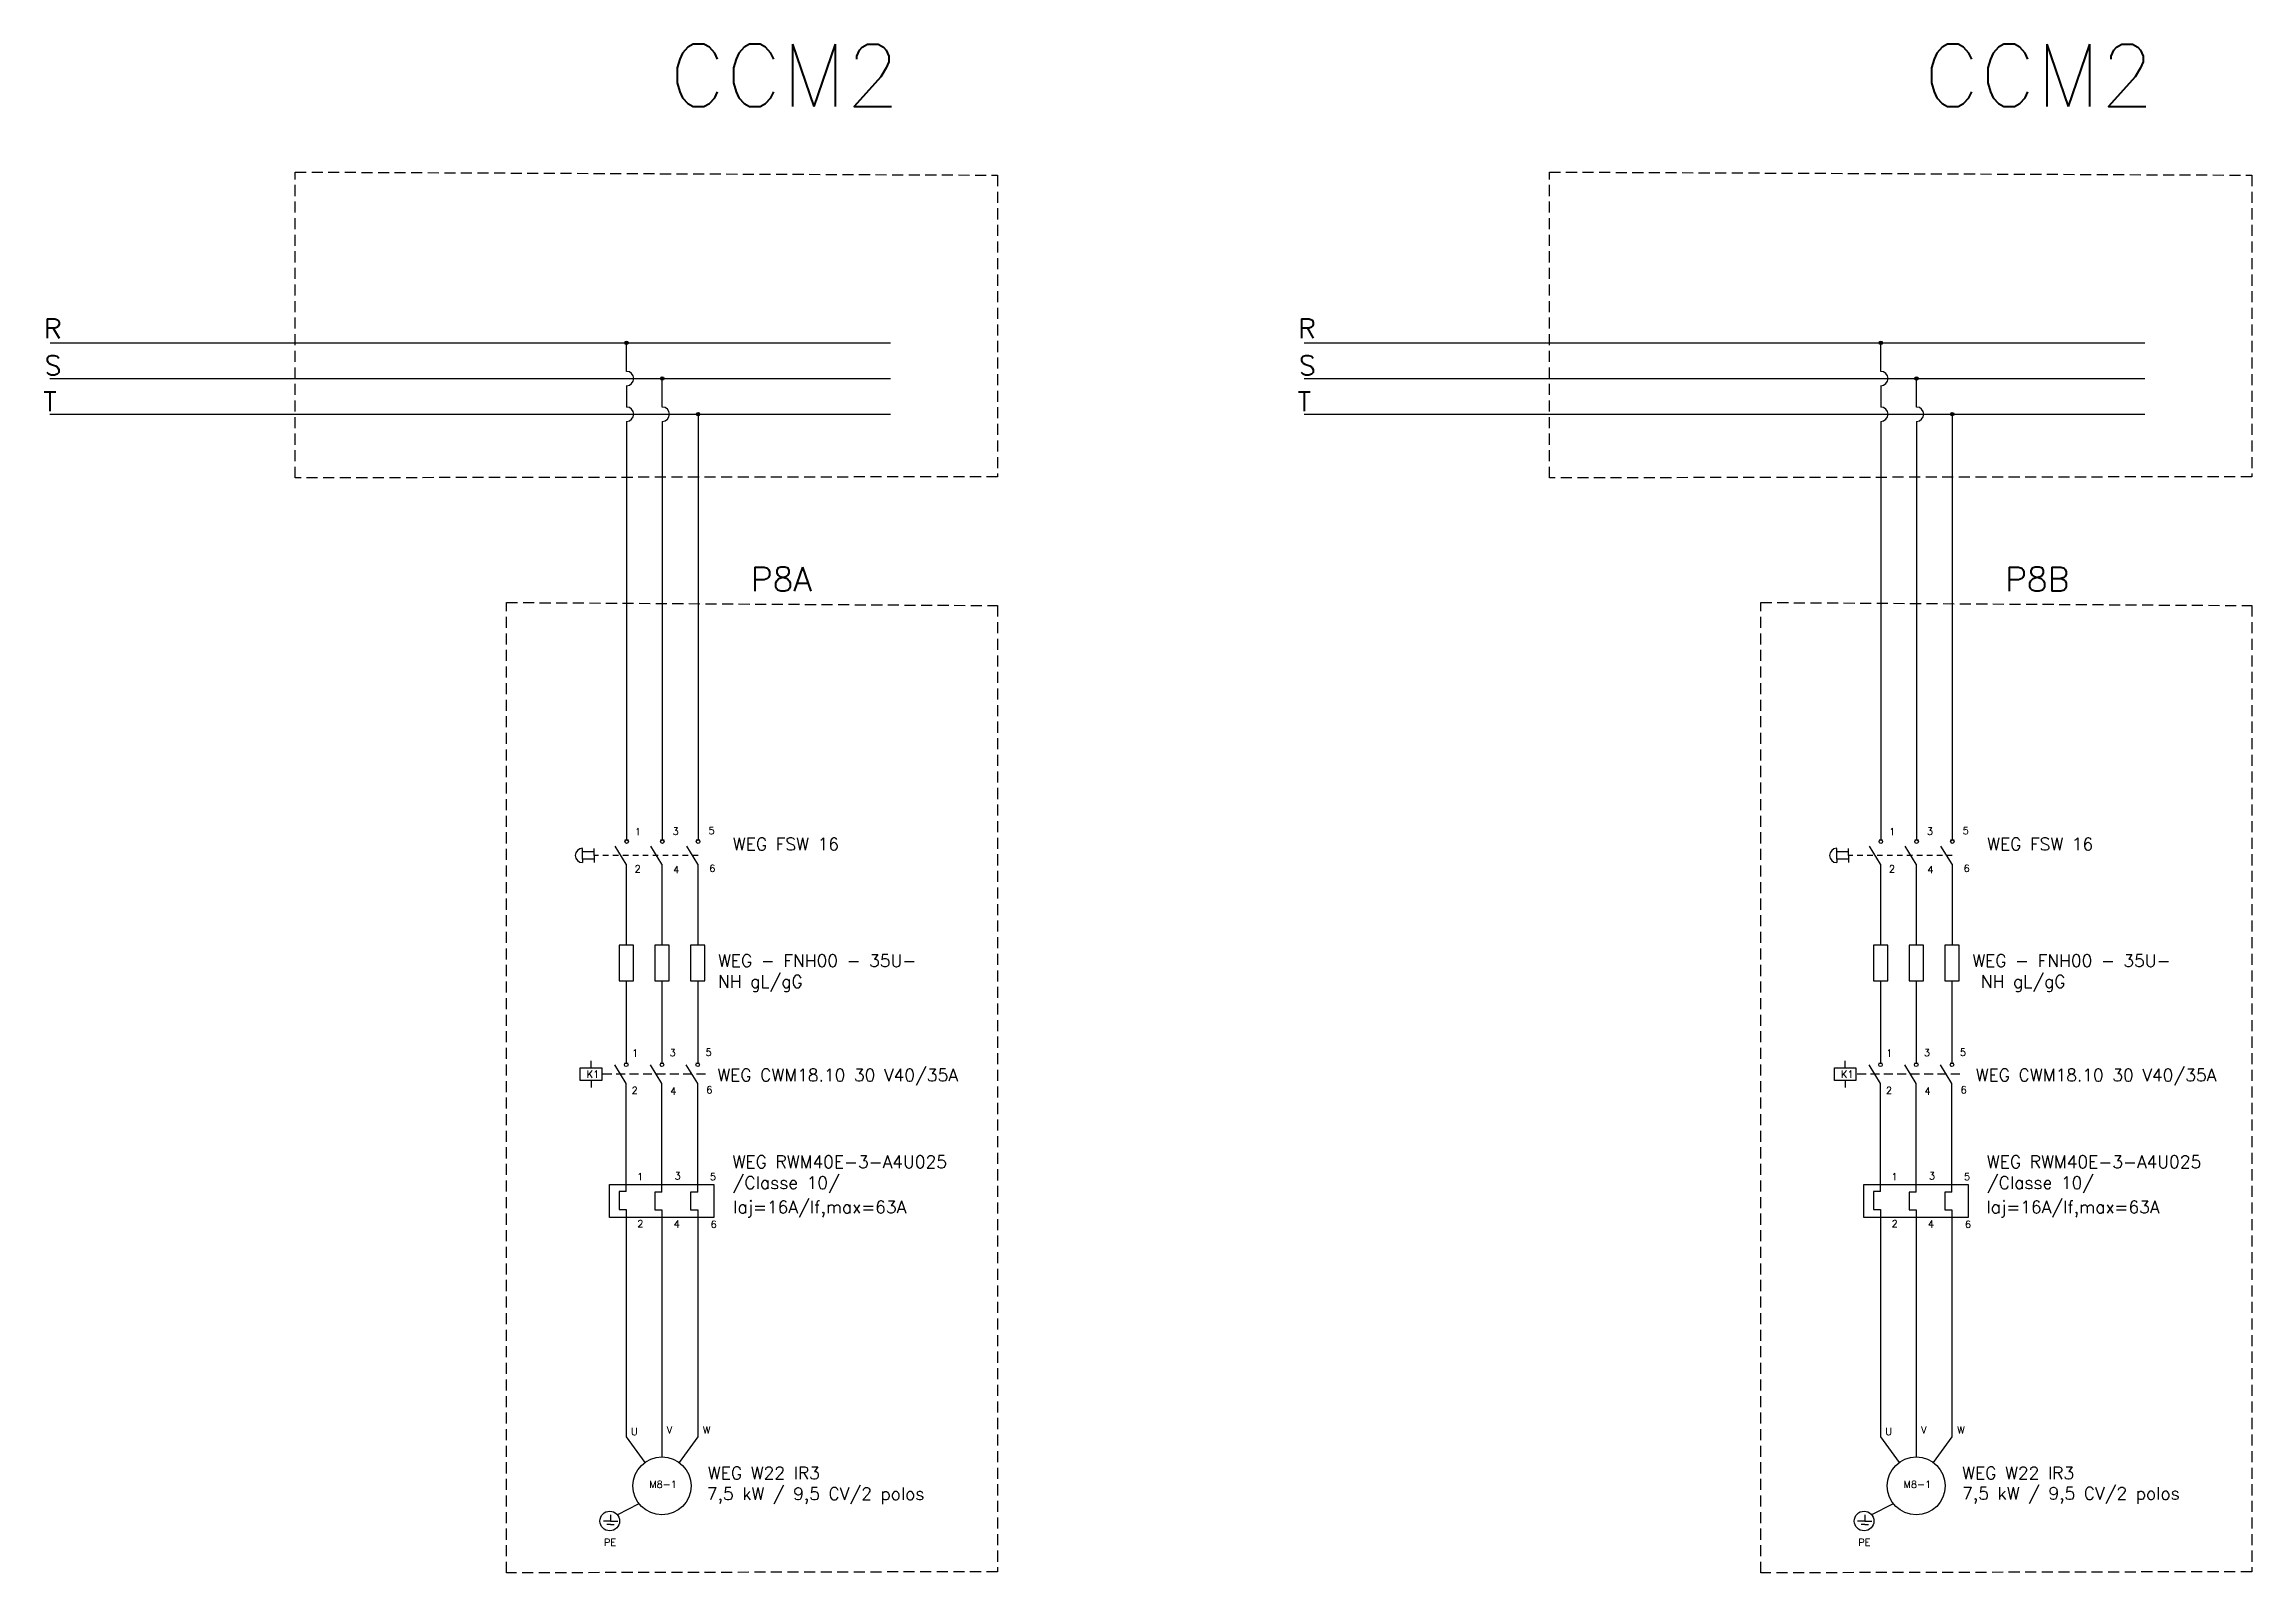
# Model space of a CAD drawing. Extents: x -543 to 641, y -96 to 322.
# Drawn here: x -268.16 to -218.24, y 113.9 to 148.48 of the extents above; entities that cross this region are included whole.
import ezdxf

# ---------------------------------------------------------------- set-up
doc = ezdxf.new("R2010")
doc.units = 0
doc.header["$MEASUREMENT"] = 0
doc.linetypes.add('DASHED2', pattern=[0.375, 0.25, -0.125])
doc.linetypes.add('HIDDEN', pattern=[0.375, 0.25, -0.125])
doc.layers.add('_COTAS', color=4, linetype='Continuous')
doc.layers.add('ELET_TRIFILAR_TEXTO', color=4, linetype='Continuous')
doc.layers.add('ELET_TRIFILAR_DESENHO', color=5, linetype='Continuous', plot=False)
doc.styles.add('ROMANS', font='romans')

msp = doc.modelspace()

# ---------------------------------------------------------------- texts
at = {"layer": 'ELET_TRIFILAR_TEXTO', "style": 'ROMANS'}
for s, height, p in [('CCM2', 1.4139, (-254.025, 147.062)), ('CCM2', 1.4139, (-225.665, 147.062)), ('P8A', 0.5457, (-252.178, 136.1)), ('P8B', 0.5457, (-223.818, 136.1)), ('WEG FSW 16', 0.2828, (-252.585, 130.241)), ('WEG FSW 16', 0.2828, (-224.226, 130.241)), ('WEG CWM18.10 30 V40/35A', 0.28277, (-252.937, 125.017)), ('WEG CWM18.10 30 V40/35A', 0.28277, (-224.484, 125.017)), ('Iaj=16A/If,max=63A ', 0.28277, (-252.578, 122.032)), ('Iaj=16A/If,max=63A ', 0.28277, (-224.241, 122.032)), ('7,5 kW / 9,5 CV/2 polos', 0.28277, (-253.173, 115.546)), ('WEG W22 IR3', 0.28277, (-253.15, 116.014)), ('WEG W22 IR3', 0.28277, (-224.79, 116.014)), ('WEG W22 IR3', 0.28277, (-224.79, 116.014)), ('7,5 kW / 9,5 CV/2 polos', 0.28277, (-224.79, 115.555))]:
    msp.add_text(s, height=height, dxfattribs=at).set_placement(p)
at = {"layer": 'ELET_TRIFILAR_TEXTO', "linetype": 'Continuous', "attachment_point": 1, "style": 'ROMANS'}
for s, width, heights, insert, char_height in [('R', 0.45782, [0.385], (-268.161, 142.263), 0.441), ('R', 0.45782, [0.385], (-239.802, 142.263), 0.441), ('S', 0.45782, [0.385], (-268.147, 141.428), 0.441), ('S', 0.45782, [0.385], (-239.787, 141.428), 0.441), ('T', 0.45782, [0.385], (-268.176, 140.611), 0.441), ('T', 0.45782, [0.385], (-239.816, 140.611), 0.441), ('K1', 0.45782, [0.385], (-255.891, 125.257), 0.1616), ('K1', 0.45782, [0.385], (-227.531, 125.257), 0.1616), ('U', 0.45782, [0.385], (-254.886, 117.175), 0.162), ('V', 0.45782, [0.385], (-254.079, 117.209), 0.162), ('W', 0.45782, [0.385], (-253.259, 117.209), 0.162), ('U', 0.45782, [0.385], (-226.527, 117.175), 0.162), ('V', 0.45782, [0.385], (-225.719, 117.209), 0.162), ('W', 0.45782, [0.385], (-224.9, 117.209), 0.162), ('M8-1', 1.32962, [0.563], (-254.475, 115.979), 0.1616), ('M8-1', 1.32962, [0.563], (-226.115, 115.979), 0.1616), ('PE', 0.45782, [0.385], (-255.499, 114.671), 0.1616), ('PE', 0.45782, [0.385], (-227.14, 114.671), 0.1616)]:
    msp.add_mtext_dynamic_manual_height_columns(s, width=width, gutter_width=2.793, heights=heights, dxfattribs=dict(at, insert=insert, char_height=char_height))
at = {"layer": 'ELET_TRIFILAR_TEXTO', "char_height": 0.28277, "attachment_point": 1, "style": 'ROMANS'}
for s, insert, width in [('WEG - FNH00 - 35U- \\PNH gL/gG      ', (-252.921, 127.886), 7.70007), ('WEG - FNH00 - 35U- \\P NH gL/gG ', (-224.561, 127.886), 7.98425)]:
    msp.add_mtext(s, dxfattribs=dict(at, insert=insert, width=width))
at = {"layer": 'ELET_TRIFILAR_TEXTO', "linetype": 'Continuous', "char_height": 0.28277, "width": 5.67882, "attachment_point": 1, "style": 'ROMANS'}
for insert in [(-252.591, 123.336), (-224.231, 123.336)]:
    msp.add_mtext('WEG RWM40E-3-A4U025^J/Classe 10/     ', dxfattribs=dict(at, insert=insert))

# ---------------------------------------------------------------- blocks, each defined once
blk = doc.blocks.new('Contator')
at = {"layer": 'ELET_TRIFILAR_DESENHO', "linetype": 'Continuous'}
for p, q in [((150.054, 111.998), (150.054, 112.198)), ((151.04, 111.562), (150.721, 112.083)), ((150.99, 112.133), (151.091, 112.133)), ((152.04, 111.562), (151.721, 112.083)), ((151.99, 112.133), (152.091, 112.133)), ((153.04, 111.562), (152.721, 112.083)), ((152.99, 112.133), (153.091, 112.133)), ((150.054, 111.646), (150.054, 111.446))]:
    blk.add_line(p, q, dxfattribs=at)
at = {"layer": 'ELET_TRIFILAR_DESENHO', "linetype": 'DASHED2'}
blk.add_line((153.26, 111.822), (150.354, 111.822), dxfattribs=at)
at = {"layer": 'ELET_TRIFILAR_DESENHO', "linetype": 'Continuous'}
blk.add_lwpolyline([(149.754, 111.998), (150.354, 111.998), (150.354, 111.646), (149.754, 111.646)], close=True, dxfattribs=at)
for centre in [(151.04, 112.083), (152.04, 112.083), (153.04, 112.083)]:
    blk.add_circle(centre, 0.05, dxfattribs=at)
blk = doc.blocks.new('Rele Termico')
at = {"layer": 'ELET_TRIFILAR_DESENHO', "linetype": 'Continuous'}
for p, q in [((151.04, 108.823), (150.84, 108.823)), ((150.84, 108.823), (150.84, 108.323)), ((152.04, 108.811), (151.84, 108.811)), ((151.84, 108.811), (151.84, 108.311)), ((153.04, 108.811), (152.84, 108.811)), ((152.84, 108.811), (152.84, 108.311)), ((150.84, 108.323), (151.04, 108.323)), ((151.84, 108.311), (152.04, 108.311)), ((152.84, 108.311), (153.04, 108.311))]:
    blk.add_line(p, q, dxfattribs=at)
blk.add_lwpolyline([(150.573, 109.022), (153.495, 109.022), (153.495, 108.102), (150.573, 108.102)], close=True, dxfattribs=at)
blk = doc.blocks.new('Nome - Contatos')
at = {"layer": 'ELET_TRIFILAR_TEXTO', "linetype": 'Continuous', "char_height": 0.2, "attachment_point": 1, "style": 'ROMANS'}
for s, insert in [('3', (143.513, 124.19)), ('5', (144.518, 124.204)), ('1', (142.46, 124.177)), ('2', (142.451, 123.136)), ('4', (143.528, 123.114)), ('6', (144.54, 123.15))]:
    blk.add_mtext_dynamic_manual_height_columns(s, width=0.31166, gutter_width=1.901, heights=[0.262], dxfattribs=dict(at, insert=insert))
blk = doc.blocks.new('Nome - Termico')
at = {"layer": 'ELET_TRIFILAR_TEXTO', "linetype": 'Continuous', "char_height": 0.2, "attachment_point": 1, "style": 'ROMANS'}
for s, insert in [('1', (149.774, 110.74)), ('3', (150.822, 110.762)), ('5', (151.809, 110.74)), ('2', (149.782, 109.425)), ('4', (150.799, 109.41)), ('6', (151.832, 109.402))]:
    blk.add_mtext_dynamic_manual_height_columns(s, width=0.31166, gutter_width=1.901, heights=[0.262], dxfattribs=dict(at, insert=insert))
blk = doc.blocks.new('Fusíveis')
at = {"layer": 'ELET_TRIFILAR_DESENHO', "linetype": 'Continuous'}
for p, q in [((143.684, 121.383), (143.484, 121.383)), ((143.484, 121.383), (143.484, 120.383)), ((143.884, 121.383), (143.684, 121.383)), ((143.884, 120.383), (143.884, 121.383)), ((144.684, 121.383), (144.484, 121.383)), ((144.484, 121.383), (144.484, 120.383)), ((144.884, 121.383), (144.684, 121.383)), ((144.884, 120.383), (144.884, 121.383)), ((145.684, 121.383), (145.484, 121.383)), ((145.484, 121.383), (145.484, 120.383)), ((145.884, 121.383), (145.684, 121.383)), ((145.884, 120.383), (145.884, 121.383)), ((143.484, 120.383), (143.884, 120.383)), ((144.484, 120.383), (144.884, 120.383)), ((145.484, 120.383), (145.884, 120.383))]:
    blk.add_line(p, q, dxfattribs=at)

# ---------------------------------------------------------------- hatches: boundary and pattern name
at = {"layer": 'ELET_TRIFILAR_DESENHO', "linetype": 'Continuous'}
h = msp.add_hatch(color=256, dxfattribs=at)
h.dxf.hatch_style = 1
h.paths.add_polyline_path([(-254.947, 141.72, 1), (-255.028, 141.72, 1)])
h = msp.add_hatch(color=256, dxfattribs=at)
h.dxf.hatch_style = 1
h.paths.add_polyline_path([(-226.588, 141.72, 1), (-226.669, 141.72, 1)])
h = msp.add_hatch(color=256, dxfattribs=at)
h.dxf.hatch_style = 1
h.paths.add_polyline_path([(-254.139, 140.912, 1), (-254.22, 140.912, 1)])
h = msp.add_hatch(color=256, dxfattribs=at)
h.dxf.hatch_style = 1
h.paths.add_polyline_path([(-225.78, 140.912, 1), (-225.861, 140.912, 1)])
h = msp.add_hatch(color=256, dxfattribs=at)
h.dxf.hatch_style = 1
h.paths.add_polyline_path([(-253.412, 140.105), (-253.332, 140.105, 1)])
h.paths.add_polyline_path([(-253.372, 140.105), (-253.372, 140.064, 0.414214), (-253.332, 140.105)])
h.paths.add_polyline_path([(-253.372, 140.064), (-253.372, 140.105), (-253.412, 140.105, 0.414214)])
h = msp.add_hatch(color=256, dxfattribs=at)
h.dxf.hatch_style = 1
h.paths.add_polyline_path([(-225.053, 140.105), (-224.972, 140.105, 1)])
h.paths.add_polyline_path([(-225.012, 140.105), (-225.012, 140.064, 0.414214), (-224.972, 140.105)])
h.paths.add_polyline_path([(-225.012, 140.064), (-225.012, 140.105), (-225.053, 140.105, 0.414214)])

# ---------------------------------------------------------------- linework, layer by layer
for p, q in [((-268.023, 141.72), (-260.084, 141.72)), ((-260.084, 141.72), (-249.018, 141.72)), ((-254.988, 141.074), (-254.988, 141.72)), ((-239.664, 141.72), (-231.724, 141.72)), ((-231.724, 141.72), (-220.658, 141.72)), ((-226.628, 141.074), (-226.628, 141.72)), ((-268.03, 140.912), (-260.084, 140.912)), ((-260.084, 140.912), (-249.018, 140.912)), ((-254.18, 140.266), (-254.18, 140.912)), ((-239.67, 140.912), (-231.724, 140.912)), ((-231.724, 140.912), (-220.658, 140.912)), ((-225.82, 140.266), (-225.82, 140.912)), ((-254.988, 140.751), (-254.988, 140.266)), ((-226.628, 140.751), (-226.628, 140.266)), ((-268.03, 140.105), (-260.084, 140.105)), ((-260.084, 140.105), (-249.018, 140.105)), ((-254.988, 139.943), (-254.988, 134.972)), ((-254.18, 139.943), (-254.18, 134.972)), ((-253.372, 140.105), (-253.372, 134.972)), ((-239.67, 140.105), (-231.724, 140.105)), ((-231.724, 140.105), (-220.658, 140.105)), ((-226.628, 139.943), (-226.628, 134.972)), ((-225.82, 139.943), (-225.82, 134.972)), ((-225.012, 140.105), (-225.012, 134.972)), ((-254.988, 134.972), (-254.988, 130.479)), ((-254.18, 134.972), (-254.18, 130.479)), ((-253.372, 134.972), (-253.372, 130.479)), ((-226.628, 134.972), (-226.628, 130.479)), ((-225.82, 134.972), (-225.82, 130.479)), ((-225.012, 134.972), (-225.012, 130.479)), ((-254.995, 129.925), (-255.245, 130.334)), ((-255.028, 130.477), (-254.946, 130.477)), ((-254.187, 129.925), (-254.437, 130.334)), ((-254.22, 130.477), (-254.138, 130.477)), ((-253.379, 129.925), (-253.629, 130.334)), ((-253.412, 130.477), (-253.331, 130.477)), ((-226.635, 129.925), (-226.886, 130.334)), ((-226.668, 130.477), (-226.587, 130.477)), ((-225.827, 129.925), (-226.078, 130.334)), ((-225.86, 130.477), (-225.779, 130.477)), ((-225.019, 129.925), (-225.27, 130.334)), ((-225.053, 130.477), (-224.971, 130.477)), ((-254.995, 129.925), (-254.995, 128.097)), ((-254.187, 129.925), (-254.187, 128.097)), ((-253.379, 129.925), (-253.379, 128.097)), ((-226.635, 129.925), (-226.635, 128.097)), ((-225.827, 129.925), (-225.827, 128.097)), ((-225.019, 129.925), (-225.019, 128.097)), ((-254.995, 127.289), (-254.995, 125.428)), ((-254.187, 127.289), (-254.187, 125.428)), ((-253.379, 127.289), (-253.379, 125.428)), ((-226.635, 127.289), (-226.636, 125.428)), ((-225.827, 127.289), (-225.828, 125.428)), ((-225.02, 127.289), (-225.02, 125.428)), ((-254.187, 122.511), (-254.187, 124.967)), ((-253.379, 122.511), (-253.379, 124.967)), ((-225.828, 122.511), (-225.828, 124.967)), ((-225.02, 122.511), (-225.02, 124.967)), ((-254.995, 122.116), (-254.995, 117.921)), ((-254.187, 122.107), (-254.187, 117.464)), ((-253.379, 122.107), (-253.379, 117.921)), ((-226.636, 122.116), (-226.636, 117.921)), ((-225.828, 122.107), (-225.828, 117.464)), ((-225.02, 122.107), (-225.02, 117.921)), ((-254.995, 117.921), (-254.995, 116.978)), ((-253.379, 117.921), (-253.379, 116.978)), ((-226.636, 117.921), (-226.636, 116.978)), ((-225.02, 117.921), (-225.02, 116.978)), ((-254.187, 117.464), (-254.187, 116.521)), ((-225.828, 117.464), (-225.828, 116.521)), ((-254.995, 116.978), (-254.573, 116.396)), ((-253.379, 116.978), (-253.802, 116.396)), ((-226.636, 116.978), (-226.213, 116.396)), ((-225.02, 116.978), (-225.442, 116.396)), ((-255.188, 115.221), (-254.716, 115.462)), ((-226.829, 115.221), (-226.357, 115.462)), ((-255.351, 115.07), (-255.513, 115.07)), ((-255.351, 114.994), (-255.432, 114.994)), ((-255.351, 115.214), (-255.351, 115.07)), ((-255.351, 115.07), (-255.188, 115.07)), ((-255.351, 114.994), (-255.269, 114.994)), ((-226.991, 115.07), (-227.154, 115.07)), ((-226.991, 114.994), (-227.072, 114.994)), ((-226.991, 115.214), (-226.991, 115.07)), ((-226.991, 115.07), (-226.829, 115.07)), ((-226.991, 114.994), (-226.91, 114.994))]:
    msp.add_line(p, q, dxfattribs=at)
at = {"layer": 'ELET_TRIFILAR_DESENHO', "color": 254, "linetype": 'Continuous', "true_color": 0xcecce6}
for p, q in [((-255.985, 130.205), (-255.985, 130.285)), ((-255.719, 130.124), (-255.719, 130.285)), ((-255.719, 130.205), (-255.985, 130.205)), ((-255.985, 130.043), (-255.985, 130.205)), ((-255.719, 130.043), (-255.985, 130.043)), ((-255.985, 130.043), (-255.985, 129.962)), ((-255.719, 130.124), (-255.719, 129.962))]:
    msp.add_line(p, q, dxfattribs=at)
at = {"layer": 'ELET_TRIFILAR_DESENHO', "color": 254, "linetype": 'Continuous', "true_color": 0xddb3d4}
for p, q in [((-227.625, 130.205), (-227.625, 130.285)), ((-227.36, 130.124), (-227.36, 130.285)), ((-227.36, 130.205), (-227.625, 130.205)), ((-227.625, 130.043), (-227.625, 130.205)), ((-227.36, 130.043), (-227.625, 130.043)), ((-227.625, 130.043), (-227.625, 129.962)), ((-227.36, 130.124), (-227.36, 129.962))]:
    msp.add_line(p, q, dxfattribs=at)
at = {"layer": 'ELET_TRIFILAR_DESENHO', "color": 254, "linetype": 'DASHED2', "ltscale": 0.5, "true_color": 0xcecce6}
msp.add_line((-253.371, 130.124), (-255.719, 130.124), dxfattribs=at)
at = {"layer": 'ELET_TRIFILAR_DESENHO', "color": 254, "linetype": 'DASHED2', "ltscale": 0.5, "true_color": 0xddb3d4}
msp.add_line((-225.012, 130.124), (-227.36, 130.124), dxfattribs=at)
at = {"layer": 'ELET_TRIFILAR_DESENHO', "linetype": 'HIDDEN'}
for points in [[(-262.483, 145.582), (-246.599, 145.512), (-246.599, 138.69), (-262.483, 138.665)], [(-234.123, 145.582), (-218.239, 145.512), (-218.239, 138.69), (-234.123, 138.665)], [(-257.704, 135.847), (-246.599, 135.776), (-246.599, 113.923), (-257.704, 113.898)], [(-229.344, 135.847), (-218.239, 135.776), (-218.239, 113.923), (-229.344, 113.898)]]:
    msp.add_lwpolyline(points, close=True, dxfattribs=at)
at = {"layer": 'ELET_TRIFILAR_DESENHO', "linetype": 'Continuous'}
for points in [[(-254.995, 122.52), (-254.995, 124.967)], [(-226.636, 122.52), (-226.636, 124.967)]]:
    msp.add_lwpolyline(points, dxfattribs=at)
for centre, radius in [((-254.988, 141.72), 0.0404), ((-226.628, 141.72), 0.0404), ((-254.18, 140.912), 0.0404), ((-225.82, 140.912), 0.0404), ((-253.372, 140.105), 0.0404), ((-225.012, 140.105), 0.0404), ((-254.987, 130.437), 0.0404), ((-254.179, 130.437), 0.0404), ((-253.371, 130.437), 0.0404), ((-226.628, 130.437), 0.0404), ((-225.82, 130.437), 0.0404), ((-225.012, 130.437), 0.0404), ((-254.187, 115.865), 0.656), ((-225.828, 115.865), 0.656), ((-255.367, 115.07), 0.222), ((-227.007, 115.07), 0.222)]:
    msp.add_circle(centre, radius, dxfattribs=at)
for centre in [(-254.988, 140.912), (-226.628, 140.912), (-254.988, 140.105), (-254.18, 140.105), (-226.628, 140.105), (-225.82, 140.105)]:
    msp.add_arc(centre, 0.162, 270, 90, dxfattribs=at)
at = {"layer": 'ELET_TRIFILAR_DESENHO', "color": 254, "linetype": 'Continuous', "true_color": 0xcecce6}
msp.add_arc((-255.985, 130.124), 0.162, 90, 270, dxfattribs=at)
at = {"layer": 'ELET_TRIFILAR_DESENHO', "color": 254, "linetype": 'Continuous', "true_color": 0xddb3d4}
msp.add_arc((-227.625, 130.124), 0.162, 90, 270, dxfattribs=at)

# ---------------------------------------------------------------- block references
at = {"layer": '_COTAS', "linetype": 'Continuous', "xscale": 0.8079180569963671, "yscale": 0.8079180569963671, "zscale": 0.8079180569963671}
for name, p in [('Nome - Contatos', (-369.895, 30.418)), ('Nome - Contatos', (-341.535, 30.418)), ('Nome - Contatos', (-369.961, 25.409)), ('Nome - Contatos', (-341.601, 25.409)), ('Nome - Termico', (-375.755, 33.472)), ('Nome - Termico', (-347.395, 33.472))]:
    msp.add_blockref(name, p, dxfattribs=at)
at = {"layer": 'ELET_TRIFILAR_DESENHO', "linetype": 'Continuous', "xscale": 0.8079180569963671, "yscale": 0.8079180569963671, "zscale": 0.8079180569963671}
for name, p in [('Fusíveis', (-371.08, 30.03)), ('Fusíveis', (-342.72, 30.03)), ('Contator', (-377.023, 34.834)), ('Contator', (-348.664, 34.834)), ('Rele Termico', (-377.023, 34.601)), ('Rele Termico', (-348.664, 34.601))]:
    msp.add_blockref(name, p, dxfattribs=at)

msp.set_redraw_order([(e.dxf.handle, doc.entitydb.next_handle()) for e in msp.query("TEXT MTEXT ATTDEF DIMENSION ARC_DIMENSION")])  # texts and dimensions are drawn at this point

doc.saveas('drawing.dxf')
